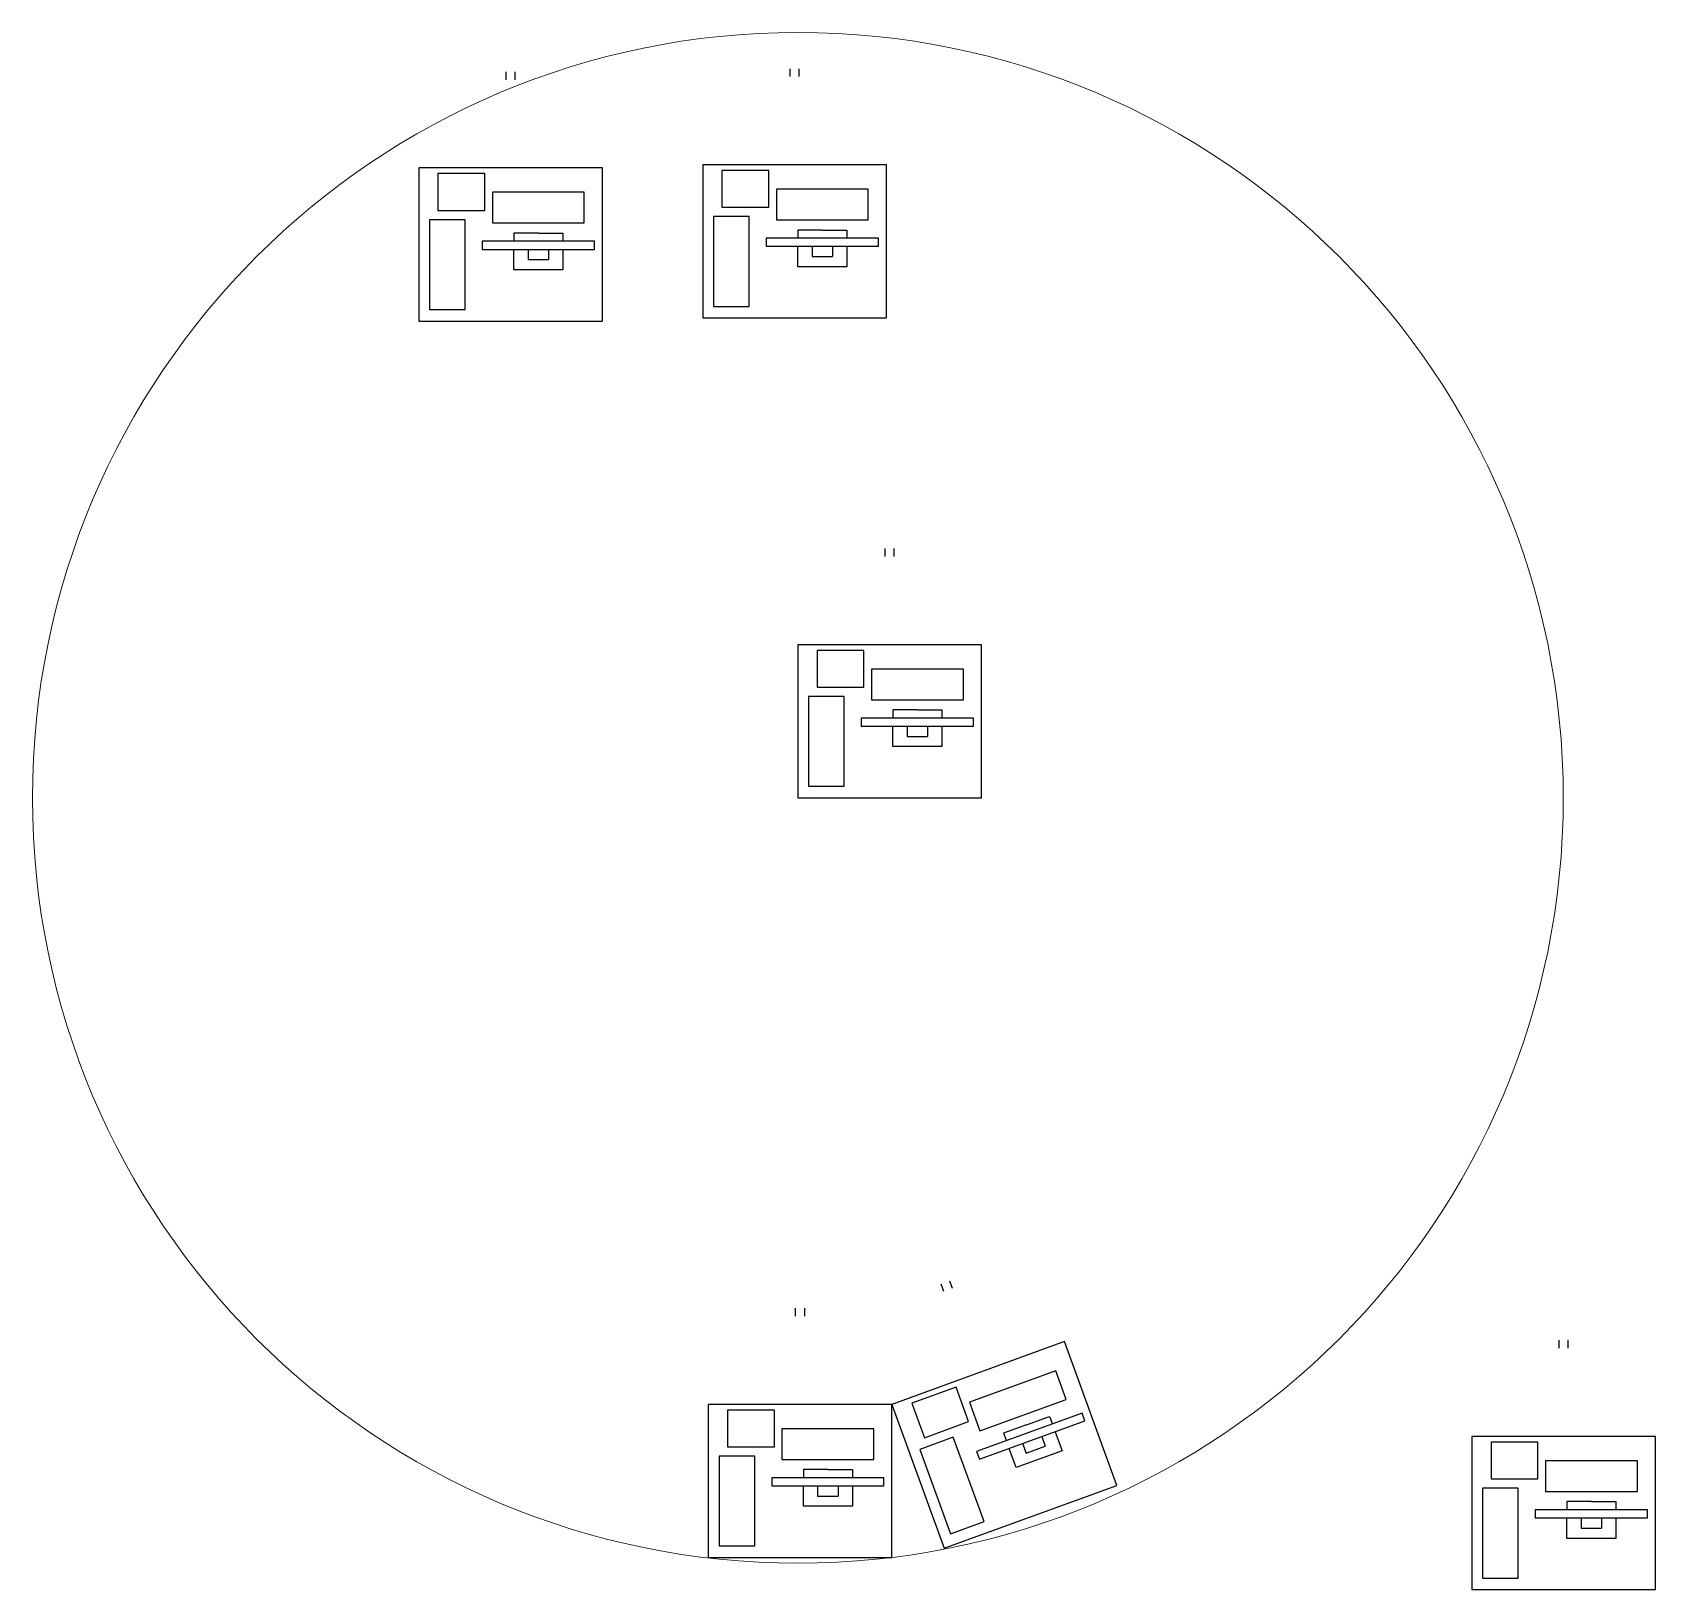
# Model space of a CAD drawing. Header units: millimetres. Extents: x 18768 to 1484868, y -11027 to 520152.
# Drawn here: x 442571 to 450523, y 66520 to 74149 of the extents above; entities that cross this region are included whole.
import ezdxf

# ---------------------------------------------------------------- set-up
doc = ezdxf.new("R2010")
doc.units = ezdxf.units.MM
doc.layers.add('A Construir', color=1, linetype='Continuous')
doc.layers.add('L035-ARRANJO-ADQUIRIR', color=102, linetype='Continuous')

msp = doc.modelspace()

# ---------------------------------------------------------------- linework, layer by layer
for p, q in [((445049.511, 73165.812), (444929.511, 73165.812)), ((444929.511, 73165.812), (444929.511, 73125.812)), ((445049.511, 73165.812), (445169.511, 73165.812)), ((445169.511, 73165.812), (445169.511, 73125.812)), ((446440.899, 73181.129), (446320.899, 73181.129)), ((446320.899, 73181.129), (446320.899, 73141.129)), ((446440.899, 73181.129), (446560.899, 73181.129)), ((446560.899, 73181.129), (446560.899, 73141.129)), ((444929.511, 72985.812), (444929.511, 73085.812)), ((444999.511, 73085.812), (444999.511, 73035.812)), ((445099.511, 73085.812), (445099.511, 73035.812)), ((445169.511, 73085.812), (445169.511, 72985.812)), ((446320.899, 73001.129), (446320.899, 73101.129)), ((446390.899, 73101.129), (446390.899, 73051.129)), ((446490.899, 73101.129), (446490.899, 73051.129)), ((446560.899, 73101.129), (446560.899, 73001.129)), ((446560.899, 73001.129), (446320.899, 73001.129)), ((445169.511, 72985.812), (444929.511, 72985.812)), ((446906.711, 70829.79), (446786.711, 70829.79)), ((446786.711, 70829.79), (446786.711, 70789.79)), ((446906.711, 70829.79), (446786.711, 70829.79)), ((446786.711, 70829.79), (446786.711, 70789.79)), ((446906.711, 70829.79), (447026.711, 70829.79)), ((446906.711, 70829.79), (447026.711, 70829.79)), ((447026.711, 70829.79), (447026.711, 70789.79)), ((447026.711, 70829.79), (447026.711, 70789.79)), ((446786.711, 70649.79), (446786.711, 70749.79)), ((446786.711, 70649.79), (446786.711, 70749.79)), ((446856.711, 70749.79), (446856.711, 70699.79)), ((446856.711, 70749.79), (446856.711, 70699.79)), ((446956.711, 70749.79), (446956.711, 70699.79)), ((446956.711, 70749.79), (446956.711, 70699.79)), ((447026.711, 70749.79), (447026.711, 70649.79)), ((447026.711, 70749.79), (447026.711, 70649.79)), ((447026.711, 70649.79), (446786.711, 70649.79)), ((447026.711, 70649.79), (446786.711, 70649.79)), ((447441.568, 67327.318), (447554.331, 67368.36)), ((447554.331, 67368.36), (447568.012, 67330.773)), ((447441.568, 67327.318), (447328.805, 67286.275)), ((447328.805, 67286.275), (447342.485, 67248.688)), ((447581.692, 67293.185), (447615.894, 67199.216)), ((447390.368, 67117.131), (447356.166, 67211.1)), ((447615.894, 67199.216), (447390.368, 67117.131)), ((447421.945, 67235.041), (447439.046, 67188.057)), ((447515.914, 67269.243), (447533.015, 67222.259)), ((446467.862, 67107.735), (446347.862, 67107.735)), ((446347.862, 67107.735), (446347.862, 67067.735)), ((446467.862, 67107.735), (446587.862, 67107.735)), ((446587.862, 67107.735), (446587.862, 67067.735)), ((446347.862, 66927.735), (446347.862, 67027.735)), ((446417.862, 67027.735), (446417.862, 66977.735)), ((446517.862, 67027.735), (446517.862, 66977.735)), ((446587.862, 67027.735), (446587.862, 66927.735)), ((446587.862, 66927.735), (446347.862, 66927.735)), ((450208.837, 66950.573), (450088.837, 66950.573)), ((450088.837, 66950.573), (450088.837, 66910.573)), ((450208.837, 66950.573), (450328.837, 66950.573)), ((450328.837, 66950.573), (450328.837, 66910.573)), ((450088.837, 66770.573), (450088.837, 66870.573)), ((450158.837, 66870.573), (450158.837, 66820.573)), ((450258.837, 66870.573), (450258.837, 66820.573)), ((450328.837, 66870.573), (450328.837, 66770.573)), ((450328.837, 66770.573), (450088.837, 66770.573))]:
    msp.add_line(p, q)
for points in [[(445363.699, 73485.061), (444463.699, 73485.061), (444463.699, 72735.061), (445363.699, 72735.061)], [(446755.088, 73500.378), (445855.088, 73500.378), (445855.088, 72750.378), (446755.088, 72750.378)], [(444787.734, 73457.309), (444557.734, 73457.309), (444557.734, 73277.309), (444787.734, 73277.309)], [(446179.123, 73472.626), (445949.123, 73472.626), (445949.123, 73292.626), (446179.123, 73292.626)], [(445274.511, 73365.73), (444824.511, 73365.73), (444824.511, 73215.73), (445274.511, 73215.73)], [(446665.899, 73381.047), (446215.899, 73381.047), (446215.899, 73231.047), (446665.899, 73231.047)], [(446082.699, 73246.768), (445907.699, 73246.768), (445907.699, 72806.768), (446082.699, 72806.768)], [(444691.311, 73231.452), (444516.311, 73231.452), (444516.311, 72791.452), (444691.311, 72791.452)], [(445324.511, 73125.812), (444774.511, 73125.812), (444774.511, 73085.812), (445324.511, 73085.812)], [(446715.899, 73141.129), (446165.899, 73141.129), (446165.899, 73101.129), (446715.899, 73101.129)], [(447220.899, 71149.04), (446320.899, 71149.04), (446320.899, 70399.04), (447220.899, 70399.04)], [(447220.899, 71149.04), (446320.899, 71149.04), (446320.899, 70399.04), (447220.899, 70399.04)], [(446644.934, 71121.288), (446414.934, 71121.288), (446414.934, 70941.288), (446644.934, 70941.288)], [(446644.934, 71121.288), (446414.934, 71121.288), (446414.934, 70941.288), (446644.934, 70941.288)], [(447131.711, 71029.708), (446681.711, 71029.708), (446681.711, 70879.708), (447131.711, 70879.708)], [(447131.711, 71029.708), (446681.711, 71029.708), (446681.711, 70879.708), (447131.711, 70879.708)], [(446548.511, 70895.43), (446373.511, 70895.43), (446373.511, 70455.43), (446548.511, 70455.43)], [(446548.511, 70895.43), (446373.511, 70895.43), (446373.511, 70455.43), (446548.511, 70455.43)], [(447181.711, 70789.79), (446631.711, 70789.79), (446631.711, 70749.79), (447181.711, 70749.79)], [(447181.711, 70789.79), (446631.711, 70789.79), (446631.711, 70749.79), (447181.711, 70749.79)], [(447627.619, 67734.773), (446781.895, 67426.955), (447038.41, 66722.185), (447884.134, 67030.003)], [(447584.622, 67592.134), (447161.761, 67438.225), (447213.064, 67297.271), (447635.925, 67451.18)], [(447095.88, 67511.703), (446879.751, 67433.038), (446941.314, 67263.893), (447157.444, 67342.558)], [(446782.051, 67426.985), (445882.051, 67426.985), (445882.051, 66676.985), (446782.051, 66676.985)], [(446206.085, 67399.232), (445976.085, 67399.232), (445976.085, 67219.232), (446206.085, 67219.232)], [(447713.664, 67383.786), (447196.833, 67195.675), (447210.514, 67158.087), (447727.345, 67346.198)], [(446692.862, 67307.653), (446242.862, 67307.653), (446242.862, 67157.653), (446692.862, 67157.653)], [(447082.519, 67266.487), (446918.073, 67206.634), (447068.562, 66793.169), (447233.008, 66853.022)], [(450523.025, 67269.823), (449623.025, 67269.823), (449623.025, 66519.823), (450523.025, 66519.823)], [(449947.06, 67242.07), (449717.06, 67242.07), (449717.06, 67062.07), (449947.06, 67062.07)], [(446109.662, 67173.375), (445934.662, 67173.375), (445934.662, 66733.375), (446109.662, 66733.375)], [(450433.837, 67150.491), (449983.837, 67150.491), (449983.837, 67000.491), (450433.837, 67000.491)], [(446742.862, 67067.735), (446192.862, 67067.735), (446192.862, 67027.735), (446742.862, 67027.735)], [(449850.637, 67016.213), (449675.637, 67016.213), (449675.637, 66576.213), (449850.637, 66576.213)], [(450483.837, 66910.573), (449933.837, 66910.573), (449933.837, 66870.573), (450483.837, 66870.573)]]:
    msp.add_lwpolyline(points, close=True)
for points in [[(444999.511, 73035.812), (445099.511, 73035.812)], [(446390.899, 73051.129), (446490.899, 73051.129)], [(446856.711, 70699.79), (446956.711, 70699.79)], [(446856.711, 70699.79), (446956.711, 70699.79)], [(447439.046, 67188.057), (447533.015, 67222.259)], [(446417.862, 66977.735), (446517.862, 66977.735)], [(450158.837, 66820.573), (450258.837, 66820.573)]]:
    msp.add_lwpolyline(points)
at = {"layer": 'A Construir', "linetype": 'ByBlock', "lineweight": 15}
msp.add_circle((446320.899, 70399.04), 3750, dxfattribs=at)
at = {"layer": 'L035-ARRANJO-ADQUIRIR', "color": 0}
for p, q in [((444891.199, 73917.301), (444891.199, 73956.102)), ((444936.199, 73917.301), (444936.199, 73956.102)), ((446282.588, 73932.618), (446282.588, 73971.419)), ((446327.588, 73932.618), (446327.588, 73971.419)), ((446748.399, 71581.28), (446748.399, 71620.081)), ((446748.399, 71581.28), (446748.399, 71620.081)), ((446793.399, 71581.28), (446793.399, 71620.081)), ((446793.399, 71581.28), (446793.399, 71620.081)), ((447035.779, 67979.341), (447022.508, 68015.802)), ((447078.065, 67994.732), (447064.795, 68031.193)), ((446309.551, 67859.225), (446309.551, 67898.025)), ((446354.551, 67859.225), (446354.551, 67898.025)), ((450050.525, 67702.062), (450050.525, 67740.863)), ((450095.525, 67702.062), (450095.525, 67740.863))]:
    msp.add_line(p, q, dxfattribs=at)

doc.saveas('drawing.dxf')
